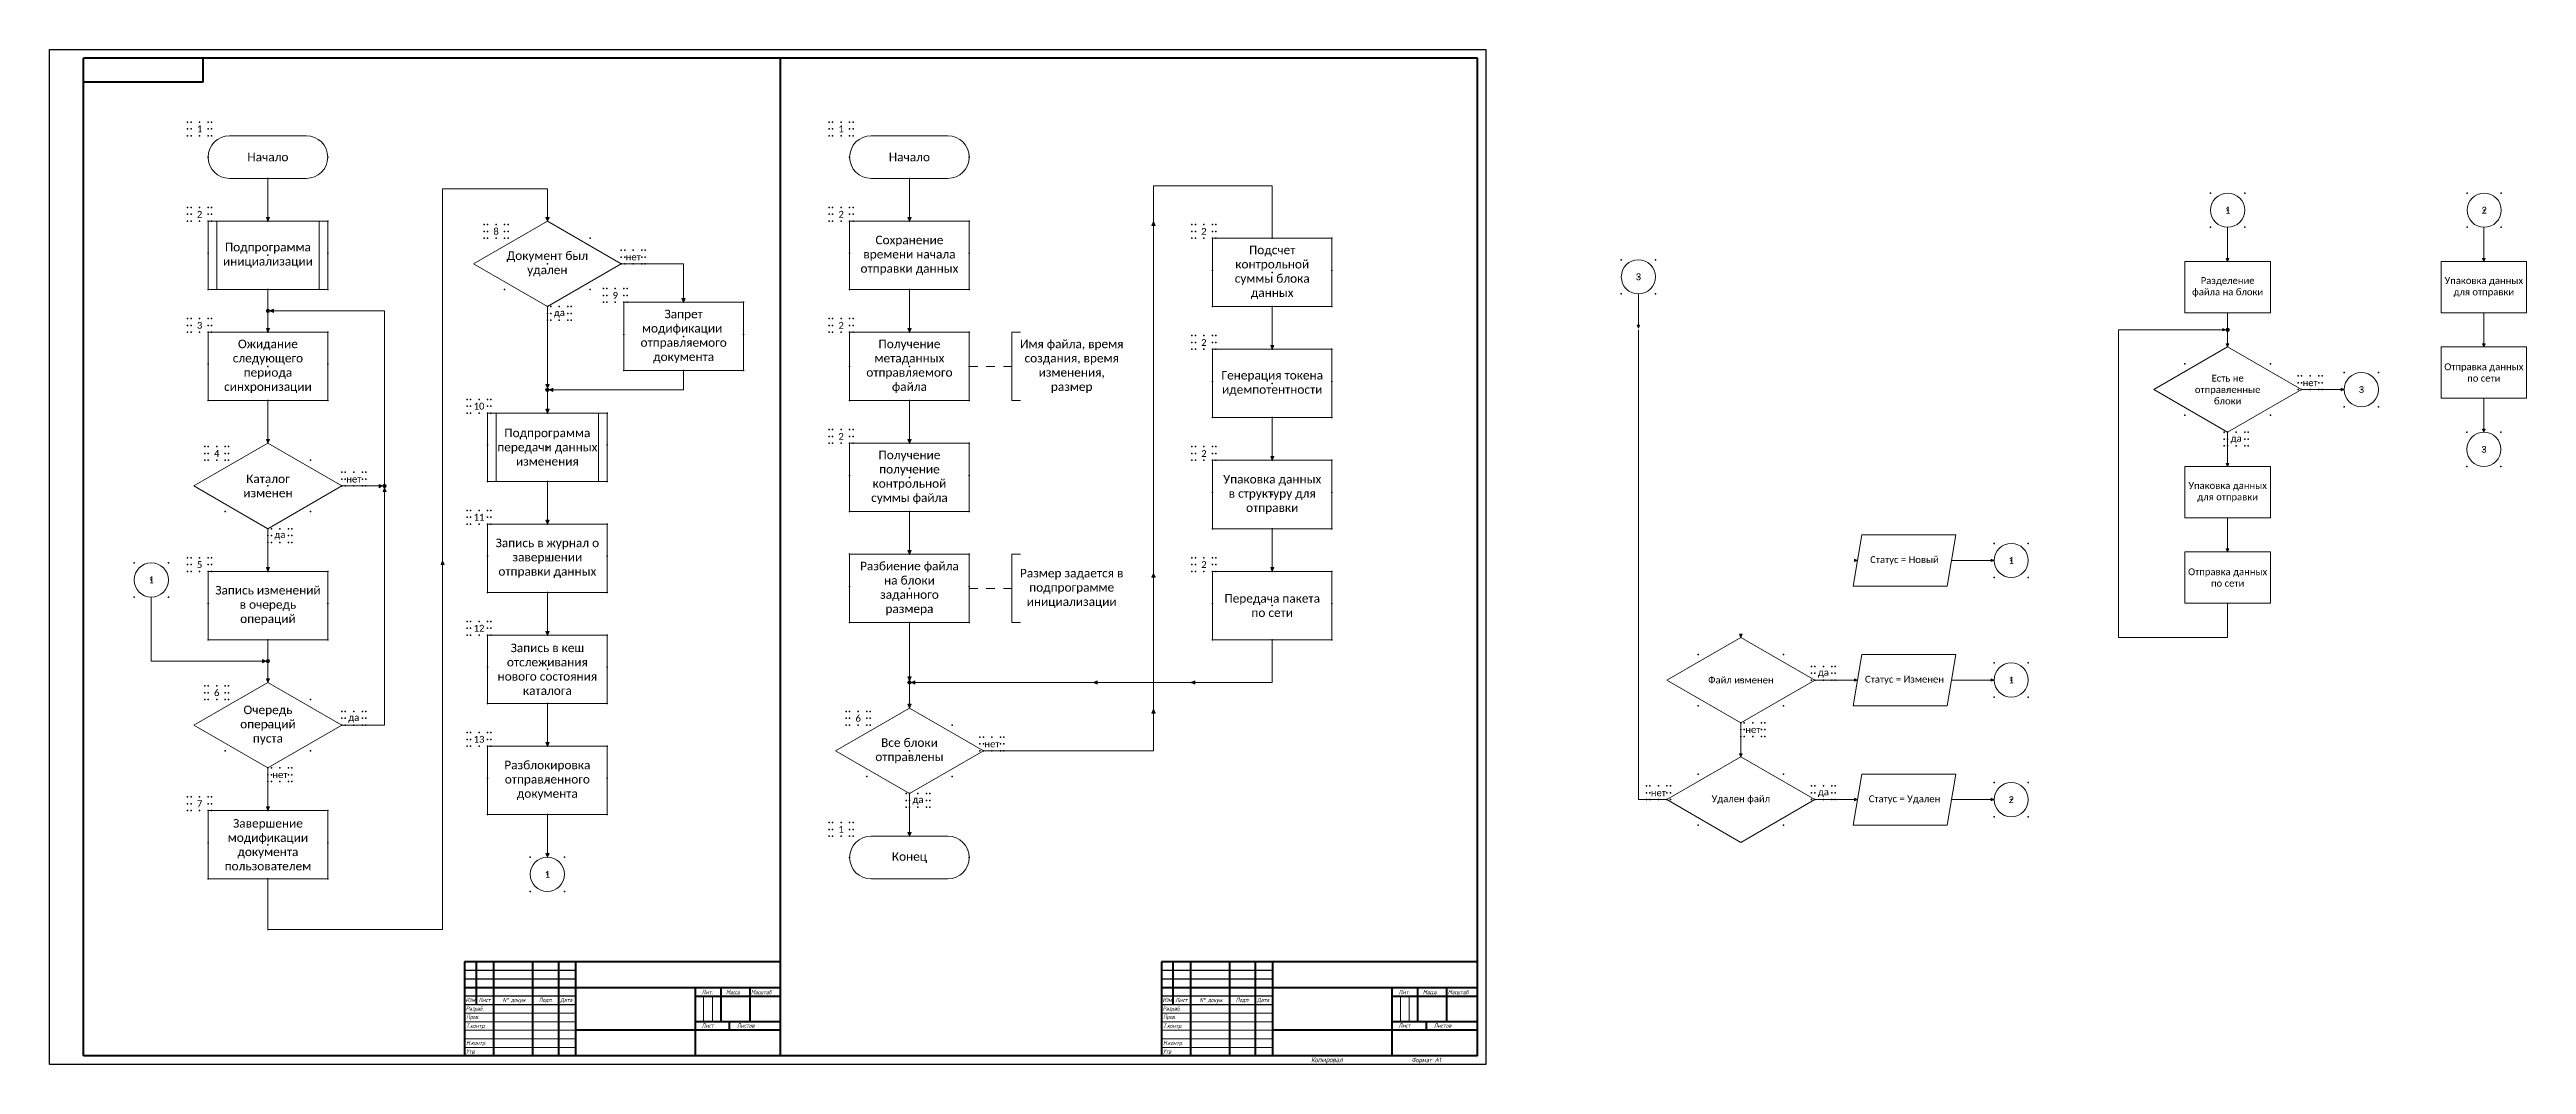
# Model space of a CAD drawing. Extents: x -285 to 1165, y -1314 to -720.
import ezdxf

# ---------------------------------------------------------------- set-up
doc = ezdxf.new("R2010")
doc.units = 0
doc.header["$MEASUREMENT"] = 0
doc.layers.get('0').update_dxf_attribs({"linetype": 'CONTINUOUS'})
doc.layers.add('KONTUR', color=7, linetype='CONTINUOUS')
doc.layers.add('Невидимка', color=131, linetype='CONTINUOUS', plot=False)
for name, color, linetype, lineweight in [('Основная', 7, 'CONTINUOUS', 40), ('Схема', 50, 'CONTINUOUS', 20), ('текст', 7, 'CONTINUOUS', 30), ('тонкая', 7, 'CONTINUOUS', 20)]:
    doc.layers.add(name, color=color, linetype=linetype, lineweight=lineweight)
doc.styles.add('стиль1', font='romans.shx', dxfattribs={"width": 0.75, "oblique": 15, "height": 3.5})

msp = doc.modelspace()

# ---------------------------------------------------------------- texts
at = {"layer": 'Схема', "attachment_point": 5}
for s, width, gutter_width, insert, char_height in [('{\\fCalibri|b0|i0|c0|p34;1}', 10, 20, (-197.4, -766.6), 4), ('{\\fCalibri|b0|i0|c0|p34;1}', 10, 20, (178.2, -766.6), 4), ('{\\fCalibri|b0|i0|c204|p34;Начало}', 37.5, 25, (-157.4, -783.1), 5), ('{\\fCalibri|b0|i0|c204|p34;Начало}', 37.5, 25, (218.2, -783.1), 5), ('{\\fCalibri|b0|i0|c204|p34;2}', 10, 20, (-197.4, -816.6), 4), ('{\\fCalibri|b0|i0|c204|p34;8}', 10, 20, (-23.8, -826.6), 4), ('{\\fCalibri|b0|i0|c204|p34;2}', 10, 20, (178.2, -816.6), 4), ('{\\fCalibri|b0|i0|c204|p34;2}', 10, 20, (390.6, -826.6), 4), ('{\\fCalibri|b0|i0|c204|p34;1}', 20, 20, (990, -814.2), 4), ('{\\fCalibri|b0|i0|c204|p34;2}', 20, 20, (1140.2, -814.2), 4), ('{\\fCalibri|b0|i0|c204|p34;Подпрограмма инициализации}', 62.5, 25, (-157.4, -840.6), 5), ('{\\fCalibri|b0|i0|c204|p34;Документ был удален}', 50, 20, (6.2, -845.6), 5), ('{\\fCalibri|b0|i0|c204|p34;нет}', 10, 20, (56.5, -841.6), 4), ('{\\fCalibri|b0|i0|c204|p34;Сохранение времени начала отправки данных}', 62.5, 25, (218.2, -840.6), 5), ('{\\fCalibri|b0|i0|c204|p34;Подсчет контрольной суммы блока данных}', 62.5, 25, (430.6, -850.6), 5), ('{\\fCalibri|b0|i0|c204|p34;3}', 20, 20, (645, -853.2), 4), ('{\\fCalibri|b0|i0|c204|p34;Разделение \\Pфайла на блоки}', 50, 20, (990, -859.2), 4), ('{\\fCalibri|b0|i0|c204|p34;Упаковка данных для отправки}', 50, 20, (1140, -859.2), 4), ('{\\fCalibri|b0|i0|c204|p34;9}', 10, 20, (46, -864.1), 4), ('{\\fCalibri|b0|i0|c204|p34;3}', 10, 20, (-197.4, -881.6), 4), ('{\\fCalibri|b0|i0|c204|p34;да}', 10, 20, (13.2, -874.6), 4), ('{\\fCalibri|b0|i0|c204|p34;Запрет модификации \\fCalibri|b0|i0|c0|p34; \\fCalibri|b0|i0|c204|p34;отправляемого документа}', 62.5, 25, (86, -888.1), 5), ('{\\fCalibri|b0|i0|c204|p34;2}', 10, 20, (178.2, -881.6), 4), ('{\\fCalibri|b0|i0|c204|p34;Ожидание следующего периода синхронизации}', 62.5, 25, (-157.4, -905.6), 5), ('{\\fCalibri|b0|i0|c204|p34;Получение метаданных отправляемого файла}', 62.5, 25, (218.2, -905.6), 5), ('{\\fCalibri|b0|i0|c204|p34;Имя файла, время создания, время изменения, размер}', 62.5, 25, (313.2, -905.6), 5), ('{\\fCalibri|b0|i0|c204|p34;2}', 10, 20, (390.6, -891.6), 4), ('{\\fCalibri|b0|i0|c204|p34;Генерация токена идемпотентности}', 62.5, 25, (430.6, -915.6), 5), ('{\\fCalibri|b0|i0|c204|p34;Есть не отправленные блоки}', 50, 20, (990, -919.2), 4), ('{\\fCalibri|b0|i0|c204|p34;Отправка данных по сети}', 50, 20, (1140, -909.2), 4), ('{\\fCalibri|b0|i0|c204|p34;10}', 10, 20, (-33.8, -928.9), 4), ('{\\fCalibri|b0|i0|c204|p34;нет}', 10, 20, (1038.3, -915.2), 4), ('{\\fCalibri|b0|i0|c204|p34;3}', 20, 20, (1068.3, -919.2), 4), ('{\\fCalibri|b0|i0|c204|p34;Подпрограмма передачи данных изменения}', 62.5, 25, (6.2, -952.9), 5), ('{\\fCalibri|b0|i0|c204|p34;4}', 10, 20, (-187.4, -956.6), 4), ('{\\fCalibri|b0|i0|c204|p34;2}', 10, 20, (178.2, -946.6), 4), ('{\\fCalibri|b0|i0|c204|p34;Получение получение контрольной суммы файла}', 62.5, 25, (218.2, -970.6), 5), ('{\\fCalibri|b0|i0|c204|p34;2}', 10, 20, (390.6, -956.6), 4), ('{\\fCalibri|b0|i0|c204|p34;да}', 10, 20, (995, -948.2), 4), ('{\\fCalibri|b0|i0|c204|p34;3}', 20, 20, (1140, -954.2), 4), ('{\\fCalibri|b0|i0|c204|p34;Каталог изменен}', 50, 20, (-157.4, -975.6), 5), ('{\\fCalibri|b0|i0|c204|p34;нет}', 10, 20, (-107.1, -971.6), 4), ('{\\fCalibri|b0|i0|c204|p34;Упаковка данных в структуру для отправки}', 62.5, 25, (430.6, -980.6), 5), ('{\\fCalibri|b0|i0|c204|p34;Упаковка данных для отправки}', 50, 20, (990, -979.2), 4), ('{\\fCalibri|b0|i0|c0|p34;1\\fCalibri|b0|i0|c204|p34;1}', 10, 20, (-33.8, -993.9), 4), ('{\\fCalibri|b0|i0|c204|p34;да}', 10, 20, (-150.4, -1004.6), 4), ('{\\fCalibri|b0|i0|c204|p34;Запись в журнал о завершении отправки данных}', 62.5, 25, (6.2, -1017.9), 5), ('{\\fCalibri|b0|i0|c0|p34;1}', 20, 20, (-225.7, -1030.6), 4), ('{\\fCalibri|b0|i0|c204|p34;5}', 10, 20, (-197.4, -1021.6), 4), ('{\\fCalibri|b0|i0|c204|p34;Разбиение файла на блоки заданного размера}', 62.5, 25, (218.2, -1035.6), 5), ('{\\fCalibri|b0|i0|c204|p34;Размер задается в подпрограмме инициализации}', 62.5, 25, (313.2, -1035.6), 5), ('{\\fCalibri|b0|i0|c204|p34;2}', 10, 20, (390.6, -1021.6), 4), ('{\\fCalibri|b0|i0|c204|p34;Статус = Новый}', 50, 20, (800.8, -1019.2), 4), ('{\\fCalibri|b0|i0|c204|p34;1}', 20, 20, (863.3, -1019.2), 4), ('{\\fCalibri|b0|i0|c204|p34;Отправка данных по сети}', 50, 20, (990, -1029.2), 4), ('{\\fCalibri|b0|i0|c204|p34;Запись изменений в очередь операций}', 62.5, 25, (-157.4, -1045.6), 5), ('{\\fCalibri|b0|i0|c204|p34;Передача пакета по сети}', 62.5, 25, (430.6, -1045.6), 5), ('{\\fCalibri|b0|i0|c0|p34;1\\fCalibri|b0|i0|c204|p34;2}', 10, 20, (-33.8, -1058.9), 4), ('{\\fCalibri|b0|i0|c204|p34;Запись в кеш отслеживания нового состояния каталога}', 62.5, 25, (6.2, -1082.9), 5), ('{\\fCalibri|b0|i0|c204|p34;Файл изменен}', 50, 20, (705, -1089.2), 4), ('{\\fCalibri|b0|i0|c204|p34;да}', 10, 20, (753.3, -1085.2), 4), ('{\\fCalibri|b0|i0|c204|p34;Статус = Изменен}', 50, 20, (800.8, -1089.2), 4), ('{\\fCalibri|b0|i0|c204|p34;1}', 20, 20, (863.3, -1089.2), 4), ('{\\fCalibri|b0|i0|c204|p34;6}', 10, 20, (-187.4, -1096.6), 4), ('{\\fCalibri|b0|i0|c204|p34;Очередь операций пуста}', 50, 20, (-157.4, -1115.6), 5), ('{\\fCalibri|b0|i0|c204|p34;да}', 10, 20, (-107.1, -1111.6), 4), ('{\\fCalibri|b0|i0|c204|p34;6}', 10, 20, (188.2, -1111.6), 4), ('{\\fCalibri|b0|i0|c0|p34;1\\fCalibri|b0|i0|c204|p34;3}', 10, 20, (-33.8, -1123.9), 4), ('{\\fCalibri|b0|i0|c204|p34;Все блоки отправлены}', 50, 20, (218.2, -1130.6), 5), ('{\\fCalibri|b0|i0|c204|p34;нет}', 10, 20, (266.5, -1126.6), 4), ('{\\fCalibri|b0|i0|c204|p34;нет}', 10, 20, (712, -1118.2), 4), ('{\\fCalibri|b0|i0|c204|p34;нет}', 10, 20, (-150.4, -1144.6), 4), ('{\\fCalibri|b0|i0|c204|p34;Разблокировка отправленного документа}', 62.5, 25, (6.2, -1147.9), 5), ('{\\fCalibri|b0|i0|c204|p34;7}', 10, 20, (-197.4, -1161.6), 4), ('{\\fCalibri|b0|i0|c204|p34;да}', 10, 20, (223.2, -1159.6), 4), ('{\\fCalibri|b0|i0|c204|p34;нет}', 10, 20, (656.7, -1155.2), 4), ('{\\fCalibri|b0|i0|c204|p34;Удален файл}', 50, 20, (705, -1159.2), 4), ('{\\fCalibri|b0|i0|c204|p34;да}', 10, 20, (753.3, -1155.2), 4), ('{\\fCalibri|b0|i0|c204|p34;Статус = Удален}', 50, 20, (800.8, -1159.2), 4), ('{\\fCalibri|b0|i0|c204|p34;2}', 20, 20, (863.3, -1159.2), 4), ('{\\fCalibri|b0|i0|c204|p34;Завершение\\Pмодификации документа пользователем}', 62.5, 25, (-157.4, -1185.6), 5), ('{\\fCalibri|b0|i0|c0|p34;1}', 10, 20, (178.2, -1176.6), 4), ('{\\fCalibri|b0|i0|c0|p34;1}', 20, 20, (6.2, -1202.9), 4), ('{\\fCalibri|b0|i0|c204|p34;Конец}', 37.5, 25, (218.2, -1193.1), 5)]:
    msp.add_mtext_dynamic_manual_height_columns(s, width=width, gutter_width=gutter_width, heights=[0], dxfattribs=dict(at, insert=insert, char_height=char_height))
at = {"layer": 'текст', "style": 'стиль1', "oblique": 15, "width": 0.75}
for s, height, p in [('Изм', 2.5, (-41.7, -1277.6)), ('Лист', 2.5, (-34.2, -1277.7)), ('N%%d докум. ', 2.5, (-20, -1277.7)), ('Подп.', 2.5, (1.3, -1277.7)), ('Дата', 2.5, (13.7, -1277.7)), ('Лит.', 2.5, (96.5, -1273.1)), ('Масса', 2.5, (110.8, -1273.1)), ('Масштаб', 2.5, (125.4, -1273.1)), ('Изм', 2.5, (366.3, -1277.6)), ('Лист', 2.5, (373.8, -1277.7)), ('N%%d докум. ', 2.5, (388, -1277.7)), ('Подп.', 2.5, (409.3, -1277.7)), ('Дата', 2.5, (421.7, -1277.7)), ('Лит.', 2.5, (504.5, -1273.1)), ('Масса', 2.5, (518.8, -1273.1)), ('Масштаб', 2.5, (533.4, -1273.1)), ('Разраб.', 2.5, (-41.6, -1282.8)), ('Пров.', 2.5, (-41.3, -1287.6)), ('Т.контр.', 2.5, (-41.3, -1292.8)), ('Лист', 2.5, (96.5, -1292.7)), ('Листов', 2.5, (117.2, -1292.7)), ('Разраб.', 2.5, (366.4, -1282.8)), ('Пров.', 2.5, (366.7, -1287.6)), ('Т.контр.', 2.5, (366.7, -1292.8)), ('Лист', 2.5, (504.5, -1292.7)), ('Листов', 2.5, (525.2, -1292.7)), ('Н.контр.', 2.5, (-41.3, -1302.8)), ('Н.контр.', 2.5, (366.7, -1302.8)), ('Утв.', 2.5, (-41.3, -1307.8)), ('Утв.', 2.5, (366.7, -1307.8)), ('Копировал', 3, (453.3, -1312.9)), ('Формат А1', 2.75, (512.2, -1312.9))]:
    msp.add_text(s, height=height, dxfattribs=at).set_placement(p)

# ---------------------------------------------------------------- hatches: boundary and pattern name
at = {"layer": 'Схема'}
h = msp.add_hatch(color=256, dxfattribs=at)
h.dxf.hatch_style = 1
h.paths.add_polyline_path([(-156.4, -818.4), (-157.4, -818.4), (-157.4, -820.6)])
h.paths.add_polyline_path([(-157.4, -818.4), (-158.3, -818.4), (-157.4, -820.6)])
h = msp.add_hatch(color=256, dxfattribs=at)
h.dxf.hatch_style = 1
h.paths.add_polyline_path([(7.2, -818.4), (6.2, -818.4), (6.2, -820.6)])
h.paths.add_polyline_path([(6.2, -818.4), (5.3, -818.4), (6.2, -820.6)])
h = msp.add_hatch(color=256, dxfattribs=at)
h.dxf.hatch_style = 1
h.paths.add_polyline_path([(219.2, -818.4), (218.2, -818.4), (218.2, -820.6)])
h.paths.add_polyline_path([(218.2, -818.4), (217.3, -818.4), (218.2, -820.6)])
h = msp.add_hatch(color=256, dxfattribs=at)
h.dxf.hatch_style = 1
h.paths.add_polyline_path([(360.1, -823.1), (361.1, -823.1), (361.1, -820.9)])
h.paths.add_polyline_path([(361.1, -823.1), (362, -823.1), (361.1, -820.9)])
h = msp.add_hatch(color=256, dxfattribs=at)
h.dxf.hatch_style = 1
h.paths.add_polyline_path([(990.7, -842.4), (990, -842.4), (990, -844.2)])
h.paths.add_polyline_path([(990, -842.4), (989.2, -842.4), (990, -844.2)])
h = msp.add_hatch(color=256, dxfattribs=at)
h.dxf.hatch_style = 1
h.paths.add_polyline_path([(1140.7, -842.4), (1140, -842.4), (1140, -844.2)])
h.paths.add_polyline_path([(1140, -842.4), (1139.2, -842.4), (1140, -844.2)])
h = msp.add_hatch(color=256, dxfattribs=at)
h.dxf.hatch_style = 1
h.paths.add_polyline_path([(86.9, -865.9), (86, -865.9), (86, -868.1)])
h.paths.add_polyline_path([(86, -865.9), (85, -865.9), (86, -868.1)])
h = msp.add_hatch(color=256, dxfattribs=at)
h.dxf.hatch_style = 1
h.paths.add_polyline_path([(-157.4, -872.1), (-157.4, -874.1, 0.414214), (-156.4, -873.1, 0.414214)])
h.paths.add_polyline_path([(-157.4, -872.1, 0.414214), (-158.4, -873.1, 0.414214), (-157.4, -874.1)])
h = msp.add_hatch(color=256, dxfattribs=at)
h.dxf.hatch_style = 1
h.paths.add_polyline_path([(-156.4, -883.4), (-157.4, -883.4), (-157.4, -885.6)])
h.paths.add_polyline_path([(-157.4, -883.4), (-158.3, -883.4), (-157.4, -885.6)])
h = msp.add_hatch(color=256, dxfattribs=at)
h.dxf.hatch_style = 1
h.paths.add_polyline_path([(-154.2, -874.1), (-154.2, -873.1), (-156.4, -873.1)])
h.paths.add_polyline_path([(-154.2, -873.1), (-154.2, -872.2), (-156.4, -873.1)])
h = msp.add_hatch(color=256, dxfattribs=at)
h.dxf.hatch_style = 1
h.paths.add_polyline_path([(219.2, -883.4), (218.2, -883.4), (218.2, -885.6)])
h.paths.add_polyline_path([(218.2, -883.4), (217.3, -883.4), (218.2, -885.6)])
h = msp.add_hatch(color=256, dxfattribs=at)
h.dxf.hatch_style = 1
h.paths.add_polyline_path([(645.7, -881.4), (645, -881.4), (645, -883.2)])
h.paths.add_polyline_path([(645, -881.4), (644.2, -881.4), (645, -883.2)])
h = msp.add_hatch(color=256, dxfattribs=at)
h.dxf.hatch_style = 1
h.paths.add_polyline_path([(987.2, -883.4), (987.2, -884.2), (989, -884.2)])
h.paths.add_polyline_path([(987.2, -884.2), (987.2, -884.9), (989, -884.2)])
h = msp.add_hatch(color=256, dxfattribs=at)
h.dxf.hatch_style = 1
h.paths.add_polyline_path([(990, -883.2), (990, -885.2, 0.414214), (991, -884.2, 0.414214)])
h.paths.add_polyline_path([(990, -883.2, 0.414214), (989, -884.2, 0.414214), (990, -885.2)])
h = msp.add_hatch(color=256, dxfattribs=at)
h.dxf.hatch_style = 1
h.paths.add_polyline_path([(431.5, -893.4), (430.6, -893.4), (430.6, -895.6)])
h.paths.add_polyline_path([(430.6, -893.4), (429.7, -893.4), (430.6, -895.6)])
h = msp.add_hatch(color=256, dxfattribs=at)
h.dxf.hatch_style = 1
h.paths.add_polyline_path([(990.7, -892.4), (990, -892.4), (990, -894.2)])
h.paths.add_polyline_path([(990, -892.4), (989.2, -892.4), (990, -894.2)])
h = msp.add_hatch(color=256, dxfattribs=at)
h.dxf.hatch_style = 1
h.paths.add_polyline_path([(1140.7, -892.4), (1140, -892.4), (1140, -894.2)])
h.paths.add_polyline_path([(1140, -892.4), (1139.2, -892.4), (1140, -894.2)])
h = msp.add_hatch(color=256, dxfattribs=at)
h.dxf.hatch_style = 1
h.paths.add_polyline_path([(6.2, -918.4), (6.2, -920.4, 0.414214), (7.2, -919.4, 0.414214)])
h.paths.add_polyline_path([(6.2, -918.4, 0.414214), (5.2, -919.4, 0.414214), (6.2, -920.4)])
h = msp.add_hatch(color=256, dxfattribs=at)
h.dxf.hatch_style = 1
h.paths.add_polyline_path([(7.2, -916.2), (6.2, -916.2), (6.2, -918.4)])
h.paths.add_polyline_path([(6.2, -916.2), (5.3, -916.2), (6.2, -918.4)])
h = msp.add_hatch(color=256, dxfattribs=at)
h.dxf.hatch_style = 1
h.paths.add_polyline_path([(9.4, -920.3), (9.4, -919.4), (7.2, -919.4)])
h.paths.add_polyline_path([(9.4, -919.4), (9.4, -918.4), (7.2, -919.4)])
h = msp.add_hatch(color=256, dxfattribs=at)
h.dxf.hatch_style = 1
h.paths.add_polyline_path([(1056.5, -918.4), (1056.5, -919.2), (1058.3, -919.2)])
h.paths.add_polyline_path([(1056.5, -919.2), (1056.5, -919.9), (1058.3, -919.2)])
h = msp.add_hatch(color=256, dxfattribs=at)
h.dxf.hatch_style = 1
h.paths.add_polyline_path([(7.2, -930.7), (6.2, -930.7), (6.2, -932.9)])
h.paths.add_polyline_path([(6.2, -930.7), (5.3, -930.7), (6.2, -932.9)])
h = msp.add_hatch(color=256, dxfattribs=at)
h.dxf.hatch_style = 1
h.paths.add_polyline_path([(1140.7, -942.4), (1140, -942.4), (1140, -944.2)])
h.paths.add_polyline_path([(1140, -942.4), (1139.2, -942.4), (1140, -944.2)])
h = msp.add_hatch(color=256, dxfattribs=at)
h.dxf.hatch_style = 1
h.paths.add_polyline_path([(-156.4, -948.4), (-157.4, -948.4), (-157.4, -950.6)])
h.paths.add_polyline_path([(-157.4, -948.4), (-158.3, -948.4), (-157.4, -950.6)])
h = msp.add_hatch(color=256, dxfattribs=at)
h.dxf.hatch_style = 1
h.paths.add_polyline_path([(219.2, -948.4), (218.2, -948.4), (218.2, -950.6)])
h.paths.add_polyline_path([(218.2, -948.4), (217.3, -948.4), (218.2, -950.6)])
h = msp.add_hatch(color=256, dxfattribs=at)
h.dxf.hatch_style = 1
h.paths.add_polyline_path([(431.5, -958.4), (430.6, -958.4), (430.6, -960.6)])
h.paths.add_polyline_path([(430.6, -958.4), (429.7, -958.4), (430.6, -960.6)])
h = msp.add_hatch(color=256, dxfattribs=at)
h.dxf.hatch_style = 1
h.paths.add_polyline_path([(990.7, -962.4), (990, -962.4), (990, -964.2)])
h.paths.add_polyline_path([(990, -962.4), (989.2, -962.4), (990, -964.2)])
h = msp.add_hatch(color=256, dxfattribs=at)
h.dxf.hatch_style = 1
h.paths.add_polyline_path([(-92.3, -974.7), (-92.3, -975.6), (-90.1, -975.6)])
h.paths.add_polyline_path([(-92.3, -975.6), (-92.3, -976.6), (-90.1, -975.6)])
h = msp.add_hatch(color=256, dxfattribs=at)
h.dxf.hatch_style = 1
h.paths.add_polyline_path([(-89.1, -974.6), (-89.1, -976.6, 0.414214), (-88.1, -975.6, 0.414214)])
h.paths.add_polyline_path([(-89.1, -974.6, 0.414214), (-90.1, -975.6, 0.414214), (-89.1, -976.6)])
h = msp.add_hatch(color=256, dxfattribs=at)
h.dxf.hatch_style = 1
h.paths.add_polyline_path([(-90, -978.8), (-89.1, -978.8), (-89.1, -976.6)])
h.paths.add_polyline_path([(-89.1, -978.8), (-88.1, -978.8), (-89.1, -976.6)])
h = msp.add_hatch(color=256, dxfattribs=at)
h.dxf.hatch_style = 1
h.paths.add_polyline_path([(7.2, -995.7), (6.2, -995.7), (6.2, -997.9)])
h.paths.add_polyline_path([(6.2, -995.7), (5.3, -995.7), (6.2, -997.9)])
h = msp.add_hatch(color=256, dxfattribs=at)
h.dxf.hatch_style = 1
h.paths.add_polyline_path([(219.2, -1013.4), (218.2, -1013.4), (218.2, -1015.6)])
h.paths.add_polyline_path([(218.2, -1013.4), (217.3, -1013.4), (218.2, -1015.6)])
h = msp.add_hatch(color=256, dxfattribs=at)
h.dxf.hatch_style = 1
h.paths.add_polyline_path([(990.7, -1012.4), (990, -1012.4), (990, -1014.2)])
h.paths.add_polyline_path([(990, -1012.4), (989.2, -1012.4), (990, -1014.2)])
h = msp.add_hatch(color=256, dxfattribs=at)
h.dxf.hatch_style = 1
h.paths.add_polyline_path([(-156.4, -1023.4), (-157.4, -1023.4), (-157.4, -1025.6)])
h.paths.add_polyline_path([(-157.4, -1023.4), (-158.3, -1023.4), (-157.4, -1025.6)])
h = msp.add_hatch(color=256, dxfattribs=at)
h.dxf.hatch_style = 1
h.paths.add_polyline_path([(-56, -1021.6), (-55.1, -1021.6), (-55.1, -1019.4)])
h.paths.add_polyline_path([(-55.1, -1021.6), (-54.2, -1021.6), (-55.1, -1019.4)])
h = msp.add_hatch(color=256, dxfattribs=at)
h.dxf.hatch_style = 1
h.paths.add_polyline_path([(360.1, -1029), (361.1, -1029), (361.1, -1026.8)])
h.paths.add_polyline_path([(361.1, -1029), (362, -1029), (361.1, -1026.8)])
h = msp.add_hatch(color=256, dxfattribs=at)
h.dxf.hatch_style = 1
h.paths.add_polyline_path([(431.5, -1023.4), (430.6, -1023.4), (430.6, -1025.6)])
h.paths.add_polyline_path([(430.6, -1023.4), (429.7, -1023.4), (430.6, -1025.6)])
h = msp.add_hatch(color=256, dxfattribs=at)
h.dxf.hatch_style = 1
h.paths.add_polyline_path([(771.5, -1018.4), (771.5, -1019.2), (773.3, -1019.2)])
h.paths.add_polyline_path([(771.5, -1019.2), (771.5, -1019.9), (773.3, -1019.2)])
h = msp.add_hatch(color=256, dxfattribs=at)
h.dxf.hatch_style = 1
h.paths.add_polyline_path([(851.5, -1018.4), (851.5, -1019.2), (853.3, -1019.2)])
h.paths.add_polyline_path([(851.5, -1019.2), (851.5, -1019.9), (853.3, -1019.2)])
h = msp.add_hatch(color=256, dxfattribs=at)
h.dxf.hatch_style = 1
h.paths.add_polyline_path([(7.2, -1060.7), (6.2, -1060.7), (6.2, -1062.9)])
h.paths.add_polyline_path([(6.2, -1060.7), (5.3, -1060.7), (6.2, -1062.9)])
h = msp.add_hatch(color=256, dxfattribs=at)
h.dxf.hatch_style = 1
h.paths.add_polyline_path([(705.7, -1062.4), (705, -1062.4), (705, -1064.2)])
h.paths.add_polyline_path([(705, -1062.4), (704.2, -1062.4), (705, -1064.2)])
h = msp.add_hatch(color=256, dxfattribs=at)
h.dxf.hatch_style = 1
h.paths.add_polyline_path([(-160.6, -1077.2), (-160.6, -1078.1), (-158.4, -1078.1)])
h.paths.add_polyline_path([(-160.6, -1078.1), (-160.6, -1079.1), (-158.4, -1078.1)])
h = msp.add_hatch(color=256, dxfattribs=at)
h.dxf.hatch_style = 1
h.paths.add_polyline_path([(-157.4, -1077.1), (-157.4, -1079.1, 0.414214), (-156.4, -1078.1, 0.414214)])
h.paths.add_polyline_path([(-157.4, -1077.1, 0.414214), (-158.4, -1078.1, 0.414214), (-157.4, -1079.1)])
h = msp.add_hatch(color=256, dxfattribs=at)
h.dxf.hatch_style = 1
h.paths.add_polyline_path([(219.2, -1087.4), (218.2, -1087.4), (218.2, -1089.6)])
h.paths.add_polyline_path([(218.2, -1087.4), (217.3, -1087.4), (218.2, -1089.6)])
h = msp.add_hatch(color=256, dxfattribs=at)
h.dxf.hatch_style = 1
h.paths.add_polyline_path([(-156.4, -1088.4), (-157.4, -1088.4), (-157.4, -1090.6)])
h.paths.add_polyline_path([(-157.4, -1088.4), (-158.3, -1088.4), (-157.4, -1090.6)])
h = msp.add_hatch(color=256, dxfattribs=at)
h.dxf.hatch_style = 1
h.paths.add_polyline_path([(-156.4, -1088.4), (-157.4, -1088.4), (-157.4, -1090.6)])
h.paths.add_polyline_path([(-157.4, -1088.4), (-158.3, -1088.4), (-157.4, -1090.6)])
h = msp.add_hatch(color=256, dxfattribs=at)
h.dxf.hatch_style = 1
h.paths.add_polyline_path([(218.2, -1089.6), (218.2, -1091.6, 0.414214), (219.2, -1090.6, 0.414214)])
h.paths.add_polyline_path([(218.2, -1089.6, 0.414214), (217.2, -1090.6, 0.414214), (218.2, -1091.6)])
h = msp.add_hatch(color=256, dxfattribs=at)
h.dxf.hatch_style = 1
h.paths.add_polyline_path([(221.4, -1091.6), (221.4, -1090.6), (219.2, -1090.6)])
h.paths.add_polyline_path([(221.4, -1090.6), (221.4, -1089.7), (219.2, -1090.6)])
h = msp.add_hatch(color=256, dxfattribs=at)
h.dxf.hatch_style = 1
h.paths.add_polyline_path([(328.1, -1091.6), (328.1, -1090.6), (325.9, -1090.6)])
h.paths.add_polyline_path([(328.1, -1090.6), (328.1, -1089.7), (325.9, -1090.6)])
h = msp.add_hatch(color=256, dxfattribs=at)
h.dxf.hatch_style = 1
h.paths.add_polyline_path([(385.2, -1091.6), (385.2, -1090.6), (383, -1090.6)])
h.paths.add_polyline_path([(385.2, -1090.6), (385.2, -1089.7), (383, -1090.6)])
h = msp.add_hatch(color=256, dxfattribs=at)
h.dxf.hatch_style = 1
h.paths.add_polyline_path([(771.5, -1088.4), (771.5, -1089.2), (773.3, -1089.2)])
h.paths.add_polyline_path([(771.5, -1089.2), (771.5, -1089.9), (773.3, -1089.2)])
h = msp.add_hatch(color=256, dxfattribs=at)
h.dxf.hatch_style = 1
h.paths.add_polyline_path([(851.5, -1088.4), (851.5, -1089.2), (853.3, -1089.2)])
h.paths.add_polyline_path([(851.5, -1089.2), (851.5, -1089.9), (853.3, -1089.2)])
h = msp.add_hatch(color=256, dxfattribs=at)
h.dxf.hatch_style = 1
h.paths.add_polyline_path([(219.2, -1103.4), (218.2, -1103.4), (218.2, -1105.6)])
h.paths.add_polyline_path([(218.2, -1103.4), (217.3, -1103.4), (218.2, -1105.6)])
h = msp.add_hatch(color=256, dxfattribs=at)
h.dxf.hatch_style = 1
h.paths.add_polyline_path([(219.2, -1103.4), (218.2, -1103.4), (218.2, -1105.6)])
h.paths.add_polyline_path([(218.2, -1103.4), (217.3, -1103.4), (218.2, -1105.6)])
h = msp.add_hatch(color=256, dxfattribs=at)
h.dxf.hatch_style = 1
h.paths.add_polyline_path([(360.1, -1108.5), (361.1, -1108.5), (361.1, -1106.3)])
h.paths.add_polyline_path([(361.1, -1108.5), (362, -1108.5), (361.1, -1106.3)])
h = msp.add_hatch(color=256, dxfattribs=at)
h.dxf.hatch_style = 1
h.paths.add_polyline_path([(7.2, -1125.7), (6.2, -1125.7), (6.2, -1127.9)])
h.paths.add_polyline_path([(6.2, -1125.7), (5.3, -1125.7), (6.2, -1127.9)])
h = msp.add_hatch(color=256, dxfattribs=at)
h.dxf.hatch_style = 1
h.paths.add_polyline_path([(705.7, -1132.4), (705, -1132.4), (705, -1134.2)])
h.paths.add_polyline_path([(705, -1132.4), (704.2, -1132.4), (705, -1134.2)])
h = msp.add_hatch(color=256, dxfattribs=at)
h.dxf.hatch_style = 1
h.paths.add_polyline_path([(771.5, -1158.4), (771.5, -1159.2), (773.3, -1159.2)])
h.paths.add_polyline_path([(771.5, -1159.2), (771.5, -1159.9), (773.3, -1159.2)])
h = msp.add_hatch(color=256, dxfattribs=at)
h.dxf.hatch_style = 1
h.paths.add_polyline_path([(851.5, -1158.4), (851.5, -1159.2), (853.3, -1159.2)])
h.paths.add_polyline_path([(851.5, -1159.2), (851.5, -1159.9), (853.3, -1159.2)])
h = msp.add_hatch(color=256, dxfattribs=at)
h.dxf.hatch_style = 1
h.paths.add_polyline_path([(-156.4, -1163.4), (-157.4, -1163.4), (-157.4, -1165.6)])
h.paths.add_polyline_path([(-157.4, -1163.4), (-158.3, -1163.4), (-157.4, -1165.6)])
h = msp.add_hatch(color=256, dxfattribs=at)
h.dxf.hatch_style = 1
h.paths.add_polyline_path([(-156.4, -1163.4), (-157.4, -1163.4), (-157.4, -1165.6)])
h.paths.add_polyline_path([(-157.4, -1163.4), (-158.3, -1163.4), (-157.4, -1165.6)])
h = msp.add_hatch(color=256, dxfattribs=at)
h.dxf.hatch_style = 1
h.paths.add_polyline_path([(219.2, -1178.4), (218.2, -1178.4), (218.2, -1180.6)])
h.paths.add_polyline_path([(218.2, -1178.4), (217.3, -1178.4), (218.2, -1180.6)])
h = msp.add_hatch(color=256, dxfattribs=at)
h.dxf.hatch_style = 1
h.paths.add_polyline_path([(219.2, -1178.4), (218.2, -1178.4), (218.2, -1180.6)])
h.paths.add_polyline_path([(218.2, -1178.4), (217.3, -1178.4), (218.2, -1180.6)])
h = msp.add_hatch(color=256, dxfattribs=at)
h.dxf.hatch_style = 1
h.paths.add_polyline_path([(7.2, -1190.7), (6.2, -1190.7), (6.2, -1192.9)])
h.paths.add_polyline_path([(6.2, -1190.7), (5.3, -1190.7), (6.2, -1192.9)])
h = msp.add_hatch(color=256, dxfattribs=at)
h.dxf.hatch_style = 1
h.paths.add_polyline_path([(7.2, -1190.7), (6.2, -1190.7), (6.2, -1192.9)])
h.paths.add_polyline_path([(6.2, -1190.7), (5.3, -1190.7), (6.2, -1192.9)])

# ---------------------------------------------------------------- linework, layer by layer
for p, q in [((22.7, -1259.2), (-42.3, -1259.2)), ((430.7, -1259.2), (365.7, -1259.2)), ((22.7, -1264.2), (-42.3, -1264.2)), ((22.7, -1274.2), (-42.3, -1274.2)), ((430.7, -1264.2), (365.7, -1264.2)), ((430.7, -1274.2), (365.7, -1274.2)), ((22.7, -1279.2), (-42.3, -1279.2)), ((430.7, -1279.2), (365.7, -1279.2)), ((500.7, -1309.2), (500.7, -1309.2))]:
    msp.add_line(p, q)
at = {"layer": 'KONTUR'}
for p, q in [((-285.3, -1314.2), (-285.3, -720.2)), ((-285.3, -720.2), (555.7, -720.2)), ((555.7, -720.2), (555.7, -1314.2)), ((555.7, -1314.2), (-285.3, -1314.2))]:
    msp.add_line(p, q, dxfattribs=at)
at = {"layer": 'Невидимка'}
for p in [(-204.4, -762.6), (-204.4, -766.6), (-202.4, -762.6), (-202.4, -766.6), (-197.4, -762.6), (-192.4, -762.6), (-192.4, -766.6), (-190.4, -762.6), (-190.4, -766.6), (171.2, -762.6), (171.2, -766.6), (173.2, -762.6), (173.2, -766.6), (178.2, -762.6), (183.2, -762.6), (183.2, -766.6), (185.2, -762.6), (185.2, -766.6), (-204.4, -770.6), (-202.4, -770.6), (-197.4, -770.6), (-192.4, -770.6), (-190.4, -770.6), (171.2, -770.6), (173.2, -770.6), (178.2, -770.6), (183.2, -770.6), (185.2, -770.6), (-192.4, -783.1), (-157.4, -795.6), (-122.4, -783.1), (183.2, -783.1), (218.2, -795.6), (253.2, -783.1), (980, -804.2), (1000, -804.2), (1130.2, -804.2), (1150.2, -804.2), (-204.4, -812.6), (-204.4, -816.6), (-204.4, -820.6), (-202.4, -812.6), (-202.4, -816.6), (-202.4, -820.6), (-197.4, -812.6), (-197.4, -820.6), (-192.4, -812.6), (-192.4, -816.6), (-192.4, -820.6), (-192.4, -820.6), (-190.4, -812.6), (-190.4, -816.6), (-190.4, -820.6), (-157.4, -820.6), (-122.4, -820.6), (-30.8, -822.6), (-28.8, -822.6), (-23.8, -822.6), (-18.8, -822.6), (-16.8, -822.6), (171.2, -812.6), (171.2, -816.6), (171.2, -820.6), (173.2, -812.6), (173.2, -816.6), (173.2, -820.6), (178.2, -812.6), (178.2, -820.6), (183.2, -812.6), (183.2, -816.6), (183.2, -820.6), (183.2, -820.6), (185.2, -812.6), (185.2, -816.6), (185.2, -820.6), (218.2, -820.6), (253.2, -820.6), (383.6, -822.6), (385.6, -822.6), (390.6, -822.6), (395.6, -822.6), (397.6, -822.6), (980, -824.2), (990, -814.2), (990, -814.2), (1000, -824.2), (1130.2, -824.2), (1140.2, -814.2), (1140.2, -814.2), (1150.2, -824.2), (-192.4, -839.4), (-157.4, -840.6), (-157.4, -840.6), (-122.4, -839.4), (-30.8, -826.6), (-30.8, -830.6), (-28.8, -826.6), (-28.8, -830.6), (-23.8, -830.6), (-18.8, -826.6), (-18.8, -830.6), (-18.8, -830.6), (-16.8, -826.6), (-16.8, -830.6), (31.2, -830.6), (49.5, -837.6), (51.5, -837.6), (56.5, -837.6), (61.5, -837.6), (63.5, -837.6), (183.2, -839.4), (218.2, -840.6), (218.2, -840.6), (253.2, -839.4), (383.6, -826.6), (383.6, -830.6), (385.6, -826.6), (385.6, -830.6), (390.6, -830.6), (395.6, -826.6), (395.6, -830.6), (395.6, -830.6), (397.6, -826.6), (397.6, -830.6), (430.6, -830.6), (465.6, -830.6), (6.2, -845.6), (49.5, -841.6), (49.5, -845.6), (51.5, -841.6), (51.5, -845.6), (56.5, -845.6), (61.5, -841.6), (61.5, -845.6), (63.5, -841.6), (63.5, -845.6), (395.6, -849.4), (430.6, -850.6), (430.6, -850.6), (465.6, -849.4), (635, -843.2), (645, -853.2), (645, -853.2), (655, -843.2), (-192.4, -860.6), (-157.4, -860.6), (-122.4, -860.6), (-18.8, -860.6), (31.2, -860.6), (39, -860.1), (39, -864.1), (39, -868.1), (41, -860.1), (41, -864.1), (41, -868.1), (46, -860.1), (46, -868.1), (51, -860.1), (51, -864.1), (51, -868.1), (51, -868.1), (51, -868.1), (53, -860.1), (53, -864.1), (53, -868.1), (86, -868.1), (86, -868.1), (121, -868.1), (121, -868.1), (183.2, -860.6), (218.2, -860.6), (253.2, -860.6), (635, -863.2), (655, -863.2), (-204.4, -877.6), (-204.4, -881.6), (-202.4, -877.6), (-202.4, -881.6), (-197.4, -877.6), (-192.4, -877.6), (-192.4, -881.6), (-190.4, -877.6), (-190.4, -881.6), (6.2, -870.6), (6.2, -874.6), (6.2, -878.6), (8.2, -870.6), (8.2, -874.6), (8.2, -878.6), (13.2, -870.6), (13.2, -878.6), (18.2, -870.6), (18.2, -874.6), (18.2, -878.6), (20.2, -870.6), (20.2, -874.6), (20.2, -878.6), (171.2, -877.6), (171.2, -881.6), (173.2, -877.6), (173.2, -881.6), (178.2, -877.6), (183.2, -877.6), (183.2, -881.6), (185.2, -877.6), (185.2, -881.6), (395.6, -870.6), (430.6, -870.6), (465.6, -870.6), (-204.4, -885.6), (-202.4, -885.6), (-197.4, -885.6), (-192.4, -885.6), (-192.4, -885.6), (-190.4, -885.6), (-157.4, -885.6), (-122.4, -885.6), (51, -886.9), (51, -886.9), (86, -888.1), (86, -888.1), (86, -888.1), (86, -888.1), (121, -886.9), (121, -886.9), (171.2, -885.6), (173.2, -885.6), (178.2, -885.6), (183.2, -885.6), (183.2, -885.6), (185.2, -885.6), (218.2, -885.6), (253.2, -885.6), (383.6, -887.6), (383.6, -891.6), (383.6, -895.6), (385.6, -887.6), (385.6, -891.6), (385.6, -895.6), (390.6, -887.6), (390.6, -895.6), (395.6, -887.6), (395.6, -891.6), (395.6, -895.6), (395.6, -895.6), (397.6, -887.6), (397.6, -891.6), (397.6, -895.6), (430.6, -895.6), (465.6, -895.6), (-192.4, -904.4), (-157.4, -905.6), (-157.4, -905.6), (-122.4, -904.4), (51, -908.1), (51, -908.1), (86, -908.1), (86, -908.1), (121, -908.1), (121, -908.1), (183.2, -905.6), (218.2, -905.6), (218.2, -905.6), (253.2, -905.6), (965, -904.2), (1015, -904.2), (1031.3, -911.2), (1033.3, -911.2), (1038.3, -911.2), (1043.3, -911.2), (1045.3, -911.2), (1058.3, -909.2), (1078.3, -909.2), (-192.4, -925.6), (-157.4, -925.6), (-122.4, -925.6), (-40.8, -924.9), (-38.8, -924.9), (-33.8, -924.9), (-28.8, -924.9), (-26.8, -924.9), (183.2, -925.6), (218.2, -925.6), (253.2, -925.6), (395.6, -914.4), (430.6, -915.6), (430.6, -915.6), (465.6, -914.4), (990, -919.2), (1031.3, -915.2), (1031.3, -919.2), (1033.3, -915.2), (1033.3, -919.2), (1038.3, -919.2), (1043.3, -915.2), (1043.3, -919.2), (1045.3, -915.2), (1045.3, -919.2), (1068.3, -919.2), (1068.3, -919.2), (-40.8, -928.9), (-40.8, -932.9), (-38.8, -928.9), (-38.8, -932.9), (-33.8, -932.9), (-28.8, -928.9), (-28.8, -932.9), (-28.8, -932.9), (-26.8, -928.9), (-26.8, -932.9), (6.2, -932.9), (41.2, -932.9), (171.2, -942.6), (173.2, -942.6), (178.2, -942.6), (183.2, -942.6), (185.2, -942.6), (395.6, -935.6), (430.6, -935.6), (465.6, -935.6), (965, -934.2), (1015, -934.2), (1058.3, -929.2), (1078.3, -929.2), (-194.4, -952.6), (-194.4, -956.6), (-192.4, -952.6), (-192.4, -956.6), (-187.4, -952.6), (-182.4, -952.6), (-182.4, -956.6), (-180.4, -952.6), (-180.4, -956.6), (-28.8, -951.6), (6.2, -952.9), (6.2, -952.9), (41.2, -951.6), (171.2, -946.6), (171.2, -950.6), (173.2, -946.6), (173.2, -950.6), (178.2, -950.6), (183.2, -946.6), (183.2, -950.6), (183.2, -950.6), (185.2, -946.6), (185.2, -950.6), (218.2, -950.6), (253.2, -950.6), (383.6, -952.6), (383.6, -956.6), (385.6, -952.6), (385.6, -956.6), (390.6, -952.6), (395.6, -952.6), (395.6, -956.6), (397.6, -952.6), (397.6, -956.6), (988, -944.2), (988, -948.2), (988, -952.2), (990, -944.2), (990, -948.2), (990, -952.2), (995, -944.2), (995, -952.2), (1000, -944.2), (1000, -948.2), (1000, -952.2), (1002, -944.2), (1002, -948.2), (1002, -952.2), (1130, -944.2), (1140, -954.2), (1140, -954.2), (1150, -944.2), (-194.4, -960.6), (-192.4, -960.6), (-187.4, -960.6), (-182.4, -960.6), (-182.4, -960.6), (-180.4, -960.6), (-132.4, -960.6), (-114.1, -967.6), (-114.1, -971.6), (-112.1, -967.6), (-112.1, -971.6), (-107.1, -967.6), (-102.1, -967.6), (-102.1, -971.6), (-100.1, -967.6), (-100.1, -971.6), (183.2, -969.4), (218.2, -970.6), (218.2, -970.6), (253.2, -969.4), (383.6, -960.6), (385.6, -960.6), (390.6, -960.6), (395.6, -960.6), (395.6, -960.6), (397.6, -960.6), (430.6, -960.6), (465.6, -960.6), (1130, -964.2), (1150, -964.2), (-157.4, -975.6), (-114.1, -975.6), (-112.1, -975.6), (-107.1, -975.6), (-102.1, -975.6), (-100.1, -975.6), (-28.8, -972.9), (6.2, -972.9), (41.2, -972.9), (395.6, -979.4), (430.6, -980.6), (430.6, -980.6), (465.6, -979.4), (-182.4, -990.6), (-157.4, -1000.6), (-155.4, -1000.6), (-150.4, -1000.6), (-145.4, -1000.6), (-143.4, -1000.6), (-132.4, -990.6), (-40.8, -989.9), (-40.8, -993.9), (-40.8, -997.9), (-38.8, -989.9), (-38.8, -993.9), (-38.8, -997.9), (-33.8, -989.9), (-33.8, -997.9), (-28.8, -989.9), (-28.8, -993.9), (-28.8, -997.9), (-28.8, -997.9), (-26.8, -989.9), (-26.8, -993.9), (-26.8, -997.9), (6.2, -997.9), (41.2, -997.9), (183.2, -990.6), (218.2, -990.6), (253.2, -990.6), (395.6, -1000.6), (430.6, -1000.6), (465.6, -1000.6), (-157.4, -1004.6), (-157.4, -1008.6), (-155.4, -1004.6), (-155.4, -1008.6), (-150.4, -1008.6), (-145.4, -1004.6), (-145.4, -1008.6), (-143.4, -1004.6), (-143.4, -1008.6), (853.3, -1009.2), (873.3, -1009.2), (-235.7, -1020.6), (-215.7, -1020.6), (-204.4, -1017.6), (-204.4, -1021.6), (-204.4, -1025.6), (-202.4, -1017.6), (-202.4, -1021.6), (-202.4, -1025.6), (-197.4, -1017.6), (-197.4, -1025.6), (-192.4, -1017.6), (-192.4, -1021.6), (-192.4, -1025.6), (-192.4, -1025.6), (-192.4, -1025.6), (-190.4, -1017.6), (-190.4, -1021.6), (-190.4, -1025.6), (-157.4, -1025.6), (-157.4, -1025.6), (-122.4, -1025.6), (-122.4, -1025.6), (-28.8, -1016.6), (6.2, -1017.9), (6.2, -1017.9), (41.2, -1016.6), (183.2, -1015.6), (218.2, -1015.6), (253.2, -1015.6), (383.6, -1017.6), (383.6, -1021.6), (383.6, -1025.6), (385.6, -1017.6), (385.6, -1021.6), (385.6, -1025.6), (390.6, -1017.6), (390.6, -1025.6), (395.6, -1017.6), (395.6, -1021.6), (395.6, -1025.6), (395.6, -1025.6), (397.6, -1017.6), (397.6, -1021.6), (397.6, -1025.6), (430.6, -1025.6), (465.6, -1025.6), (853.3, -1029.2), (863.3, -1019.2), (863.3, -1019.2), (873.3, -1029.2), (-235.7, -1040.6), (-225.7, -1030.6), (-225.7, -1030.6), (-215.7, -1040.6), (-28.8, -1037.9), (6.2, -1037.9), (41.2, -1037.9), (183.2, -1034.4), (218.2, -1035.6), (218.2, -1035.6), (253.2, -1034.4), (-192.4, -1044.4), (-192.4, -1044.4), (-157.4, -1045.6), (-157.4, -1045.6), (-157.4, -1045.6), (-157.4, -1045.6), (-122.4, -1044.4), (-122.4, -1044.4), (-40.8, -1054.9), (-38.8, -1054.9), (-33.8, -1054.9), (-28.8, -1054.9), (-26.8, -1054.9), (183.2, -1055.6), (218.2, -1055.6), (253.2, -1055.6), (395.6, -1044.4), (430.6, -1045.6), (430.6, -1045.6), (465.6, -1044.4), (-192.4, -1065.6), (-192.4, -1065.6), (-157.4, -1065.6), (-157.4, -1065.6), (-122.4, -1065.6), (-122.4, -1065.6), (-40.8, -1058.9), (-40.8, -1062.9), (-38.8, -1058.9), (-38.8, -1062.9), (-33.8, -1062.9), (-28.8, -1058.9), (-28.8, -1062.9), (-28.8, -1062.9), (-26.8, -1058.9), (-26.8, -1062.9), (6.2, -1062.9), (41.2, -1062.9), (395.6, -1065.6), (430.6, -1065.6), (465.6, -1065.6), (-28.8, -1081.6), (6.2, -1082.9), (6.2, -1082.9), (41.2, -1081.6), (680, -1074.2), (730, -1074.2), (746.3, -1081.2), (746.3, -1085.2), (748.3, -1081.2), (748.3, -1085.2), (753.3, -1081.2), (758.3, -1081.2), (758.3, -1085.2), (760.3, -1081.2), (760.3, -1085.2), (853.3, -1079.2), (873.3, -1079.2), (-194.4, -1092.6), (-194.4, -1096.6), (-194.4, -1100.6), (-192.4, -1092.6), (-192.4, -1096.6), (-192.4, -1100.6), (-187.4, -1092.6), (-187.4, -1100.6), (-182.4, -1092.6), (-182.4, -1096.6), (-182.4, -1100.6), (-182.4, -1100.6), (-180.4, -1092.6), (-180.4, -1096.6), (-180.4, -1100.6), (-132.4, -1100.6), (705, -1089.2), (746.3, -1089.2), (748.3, -1089.2), (753.3, -1089.2), (758.3, -1089.2), (760.3, -1089.2), (853.3, -1099.2), (863.3, -1089.2), (863.3, -1089.2), (873.3, -1099.2), (-157.4, -1115.6), (-114.1, -1107.6), (-114.1, -1111.6), (-114.1, -1115.6), (-112.1, -1107.6), (-112.1, -1111.6), (-112.1, -1115.6), (-107.1, -1107.6), (-107.1, -1115.6), (-102.1, -1107.6), (-102.1, -1111.6), (-102.1, -1115.6), (-100.1, -1107.6), (-100.1, -1111.6), (-100.1, -1115.6), (-28.8, -1102.9), (6.2, -1102.9), (41.2, -1102.9), (181.2, -1107.6), (181.2, -1111.6), (181.2, -1115.6), (183.2, -1107.6), (183.2, -1111.6), (183.2, -1115.6), (188.2, -1107.6), (188.2, -1115.6), (193.2, -1107.6), (193.2, -1111.6), (193.2, -1115.6), (193.2, -1115.6), (195.2, -1107.6), (195.2, -1111.6), (195.2, -1115.6), (243.2, -1115.6), (680, -1104.2), (705, -1114.2), (707, -1114.2), (712, -1114.2), (717, -1114.2), (719, -1114.2), (730, -1104.2), (-182.4, -1130.6), (-132.4, -1130.6), (-40.8, -1119.9), (-40.8, -1123.9), (-40.8, -1127.9), (-38.8, -1119.9), (-38.8, -1123.9), (-38.8, -1127.9), (-33.8, -1119.9), (-33.8, -1127.9), (-28.8, -1119.9), (-28.8, -1123.9), (-28.8, -1127.9), (-28.8, -1127.9), (-28.8, -1127.9), (-26.8, -1119.9), (-26.8, -1123.9), (-26.8, -1127.9), (6.2, -1127.9), (6.2, -1127.9), (41.2, -1127.9), (41.2, -1127.9), (218.2, -1130.6), (259.5, -1122.6), (259.5, -1126.6), (259.5, -1130.6), (261.5, -1122.6), (261.5, -1126.6), (261.5, -1130.6), (266.5, -1122.6), (266.5, -1130.6), (271.5, -1122.6), (271.5, -1126.6), (271.5, -1130.6), (273.5, -1122.6), (273.5, -1126.6), (273.5, -1130.6), (705, -1118.2), (705, -1122.2), (707, -1118.2), (707, -1122.2), (712, -1122.2), (717, -1118.2), (717, -1122.2), (719, -1118.2), (719, -1122.2), (-157.4, -1140.6), (-157.4, -1144.6), (-155.4, -1140.6), (-155.4, -1144.6), (-150.4, -1140.6), (-145.4, -1140.6), (-145.4, -1144.6), (-143.4, -1140.6), (-143.4, -1144.6), (193.2, -1145.6), (243.2, -1145.6), (680, -1144.2), (730, -1144.2), (-204.4, -1157.6), (-202.4, -1157.6), (-197.4, -1157.6), (-192.4, -1157.6), (-190.4, -1157.6), (-157.4, -1148.6), (-155.4, -1148.6), (-150.4, -1148.6), (-145.4, -1148.6), (-143.4, -1148.6), (-28.8, -1146.6), (-28.8, -1146.6), (6.2, -1147.9), (6.2, -1147.9), (6.2, -1147.9), (6.2, -1147.9), (41.2, -1146.6), (41.2, -1146.6), (216.2, -1155.6), (216.2, -1159.6), (218.2, -1155.6), (218.2, -1159.6), (223.2, -1155.6), (228.2, -1155.6), (228.2, -1159.6), (230.2, -1155.6), (230.2, -1159.6), (649.7, -1151.2), (649.7, -1155.2), (649.7, -1159.2), (651.7, -1151.2), (651.7, -1155.2), (651.7, -1159.2), (656.7, -1151.2), (656.7, -1159.2), (661.7, -1151.2), (661.7, -1155.2), (661.7, -1159.2), (663.7, -1151.2), (663.7, -1155.2), (663.7, -1159.2), (705, -1159.2), (746.3, -1151.2), (746.3, -1155.2), (746.3, -1159.2), (748.3, -1151.2), (748.3, -1155.2), (748.3, -1159.2), (753.3, -1151.2), (753.3, -1159.2), (758.3, -1151.2), (758.3, -1155.2), (758.3, -1159.2), (760.3, -1151.2), (760.3, -1155.2), (760.3, -1159.2), (853.3, -1149.2), (863.3, -1159.2), (863.3, -1159.2), (873.3, -1149.2), (-204.4, -1161.6), (-204.4, -1165.6), (-202.4, -1161.6), (-202.4, -1165.6), (-197.4, -1165.6), (-192.4, -1161.6), (-192.4, -1165.6), (-192.4, -1165.6), (-192.4, -1165.6), (-190.4, -1161.6), (-190.4, -1165.6), (-157.4, -1165.6), (-157.4, -1165.6), (-122.4, -1165.6), (-122.4, -1165.6), (-28.8, -1167.9), (-28.8, -1167.9), (6.2, -1167.9), (6.2, -1167.9), (41.2, -1167.9), (41.2, -1167.9), (171.2, -1172.6), (173.2, -1172.6), (178.2, -1172.6), (183.2, -1172.6), (185.2, -1172.6), (216.2, -1163.6), (218.2, -1163.6), (223.2, -1163.6), (228.2, -1163.6), (230.2, -1163.6), (680, -1174.2), (730, -1174.2), (853.3, -1169.2), (873.3, -1169.2), (-192.4, -1184.4), (-192.4, -1184.4), (-157.4, -1185.6), (-157.4, -1185.6), (-157.4, -1185.6), (-157.4, -1185.6), (-122.4, -1184.4), (-122.4, -1184.4), (171.2, -1176.6), (171.2, -1180.6), (173.2, -1176.6), (173.2, -1180.6), (178.2, -1180.6), (183.2, -1176.6), (183.2, -1180.6), (185.2, -1176.6), (185.2, -1180.6), (-3.8, -1192.9), (6.2, -1202.9), (6.2, -1202.9), (16.2, -1192.9), (183.2, -1193.1), (253.2, -1193.1), (-192.4, -1205.6), (-192.4, -1205.6), (-157.4, -1205.6), (-157.4, -1205.6), (-122.4, -1205.6), (-122.4, -1205.6), (-3.8, -1212.9), (16.2, -1212.9)]:
    msp.add_point(p, dxfattribs=at)
at = {"layer": 'Основная'}
for p, q in [((-265.3, -1269.2), (-265.3, -725.2)), ((550.7, -725.2), (-265.3, -725.2)), ((-195.3, -739.2), (-265.3, -739.2)), ((-195.3, -739.2), (-195.3, -725.2)), ((142.7, -1309.2), (142.7, -725.2)), ((550.7, -1309.2), (550.7, -725.2)), ((-42.3, -1254.2), (-42.3, -1309.2)), ((142.7, -1254.2), (-42.3, -1254.2)), ((-35.3, -1279.2), (-35.3, -1254.2)), ((-25.3, -1254.2), (-25.3, -1309.2)), ((-2.3, -1309.2), (-2.3, -1254.2)), ((12.7, -1254.2), (12.7, -1309.2)), ((22.7, -1254.2), (22.7, -1309.2)), ((365.7, -1254.2), (365.7, -1309.2)), ((550.7, -1254.2), (365.7, -1254.2)), ((372.7, -1279.2), (372.7, -1254.2)), ((382.7, -1254.2), (382.7, -1309.2)), ((405.7, -1309.2), (405.7, -1254.2)), ((420.7, -1254.2), (420.7, -1309.2)), ((430.7, -1254.2), (430.7, -1309.2)), ((-265.3, -1309.2), (-265.3, -1269.2)), ((-42.3, -1269.2), (142.7, -1269.2)), ((92.7, -1269.2), (92.7, -1309.2)), ((92.7, -1274.2), (142.7, -1274.2)), ((107.7, -1269.2), (107.7, -1289.2)), ((124.7, -1269.2), (124.7, -1289.2)), ((365.7, -1269.2), (550.7, -1269.2)), ((500.7, -1269.2), (500.7, -1309.2)), ((500.7, -1274.2), (550.7, -1274.2)), ((515.7, -1269.2), (515.7, -1289.2)), ((532.7, -1269.2), (532.7, -1289.2)), ((142.7, -1289.2), (92.7, -1289.2)), ((112.7, -1289.2), (112.7, -1294.2)), ((550.7, -1289.2), (500.7, -1289.2)), ((520.7, -1289.2), (520.7, -1294.2)), ((142.7, -1294.2), (22.7, -1294.2)), ((550.7, -1294.2), (430.7, -1294.2)), ((550.7, -1309.2), (-265.3, -1309.2))]:
    msp.add_line(p, q, dxfattribs=at)
at = {"layer": 'Схема'}
for p, q in [((-179.9, -770.6), (-134.9, -770.6)), ((195.7, -770.6), (240.7, -770.6)), ((-179.9, -795.6), (-134.9, -795.6)), ((-157.4, -795.6), (-157.4, -820.6)), ((195.7, -795.6), (240.7, -795.6)), ((218.2, -795.6), (218.2, -820.6)), ((-55.1, -801.6), (6.2, -801.6)), ((-55.1, -1235.1), (-55.1, -801.6)), ((6.2, -801.6), (6.2, -820.6)), ((430.6, -800), (361.1, -800)), ((361.1, -800), (361.1, -1130.6)), ((430.6, -830.6), (430.6, -800)), ((-192.4, -820.6), (-122.4, -820.6)), ((-192.4, -820.6), (-192.4, -860.6)), ((-187.4, -820.6), (-187.4, -860.6)), ((-158.3, -818.4), (-157.4, -820.6)), ((-158.3, -818.4), (-156.4, -818.4)), ((-156.4, -818.4), (-157.4, -820.6)), ((-127.4, -820.6), (-127.4, -860.6)), ((-122.4, -820.6), (-122.4, -860.6)), ((6.2, -820.6), (-37.1, -845.6)), ((5.3, -818.4), (6.2, -820.6)), ((5.3, -818.4), (7.2, -818.4)), ((7.2, -818.4), (6.2, -820.6)), ((6.2, -820.6), (49.5, -845.6)), ((183.2, -820.6), (253.2, -820.6)), ((183.2, -820.6), (183.2, -860.6)), ((217.3, -818.4), (218.2, -820.6)), ((217.3, -818.4), (219.2, -818.4)), ((219.2, -818.4), (218.2, -820.6)), ((253.2, -820.6), (253.2, -860.6)), ((360.1, -823.1), (361.1, -820.9)), ((362, -823.1), (360.1, -823.1)), ((362, -823.1), (361.1, -820.9)), ((990, -824.2), (990, -844.2)), ((1140, -824.2), (1140, -844.2)), ((395.6, -830.6), (465.6, -830.6)), ((395.6, -830.6), (395.6, -870.6)), ((465.6, -830.6), (465.6, -870.6)), ((6.2, -870.6), (-37.1, -845.6)), ((6.2, -870.6), (49.5, -845.6)), ((49.5, -845.6), (86, -845.6)), ((86, -845.6), (86, -868.1)), ((965, -844.2), (1015, -844.2)), ((965, -874.2), (965, -844.2)), ((989.2, -842.4), (990, -844.2)), ((989.2, -842.4), (990.7, -842.4)), ((990.7, -842.4), (990, -844.2)), ((1015, -844.2), (1015, -874.2)), ((1115, -844.2), (1165, -844.2)), ((1115, -874.2), (1115, -844.2)), ((1139.2, -842.4), (1140, -844.2)), ((1139.2, -842.4), (1140.7, -842.4)), ((1140.7, -842.4), (1140, -844.2)), ((1165, -844.2), (1165, -874.2)), ((-192.4, -860.6), (-122.4, -860.6)), ((-157.4, -873.1), (-157.4, -860.6)), ((51, -868.1), (121, -868.1)), ((51, -868.1), (51, -908.1)), ((51, -868.1), (121, -868.1)), ((51, -868.1), (51, -908.1)), ((85, -865.9), (86, -868.1)), ((85, -865.9), (86.9, -865.9)), ((86.9, -865.9), (86, -868.1)), ((121, -868.1), (121, -908.1)), ((121, -868.1), (121, -908.1)), ((183.2, -860.6), (253.2, -860.6)), ((218.2, -860.6), (218.2, -885.6)), ((645, -863.2), (645, -883.2)), ((-158.3, -883.4), (-157.4, -885.6)), ((-158.3, -883.4), (-156.4, -883.4)), ((-157.4, -873.1), (-157.4, -885.6)), ((-157.4, -873.1), (-89.1, -873.1)), ((-156.4, -883.4), (-157.4, -885.6)), ((-154.2, -872.2), (-156.4, -873.1)), ((-154.2, -874.1), (-156.4, -873.1)), ((-154.2, -872.2), (-154.2, -874.1)), ((-89.1, -975.6), (-89.1, -873.1)), ((6.2, -870.6), (6.2, -919.4)), ((217.3, -883.4), (218.2, -885.6)), ((217.3, -883.4), (219.2, -883.4)), ((219.2, -883.4), (218.2, -885.6)), ((395.6, -870.6), (465.6, -870.6)), ((430.6, -870.6), (430.6, -895.6)), ((644.2, -881.4), (645, -883.2)), ((644.2, -881.4), (645.7, -881.4)), ((645.7, -881.4), (645, -883.2)), ((645, -884.2), (645, -1159.2)), ((926.1, -884.2), (989, -884.2)), ((926.1, -1064.2), (926.1, -884.2)), ((1015, -874.2), (965, -874.2)), ((987.2, -883.4), (989, -884.2)), ((987.2, -884.9), (987.2, -883.4)), ((987.2, -884.9), (989, -884.2)), ((990, -874.2), (990, -894.2)), ((1165, -874.2), (1115, -874.2)), ((1140, -874.2), (1140, -894.2)), ((-192.4, -885.6), (-122.4, -885.6)), ((-192.4, -885.6), (-192.4, -925.6)), ((-122.4, -885.6), (-122.4, -925.6)), ((183.2, -885.6), (253.2, -885.6)), ((183.2, -885.6), (183.2, -925.6)), ((253.2, -885.6), (253.2, -925.6)), ((278.2, -885.6), (283.2, -885.6)), ((278.2, -885.6), (278.2, -925.6)), ((395.6, -895.6), (465.6, -895.6)), ((395.6, -895.6), (395.6, -935.6)), ((429.7, -893.4), (430.6, -895.6)), ((429.7, -893.4), (431.5, -893.4)), ((431.5, -893.4), (430.6, -895.6)), ((465.6, -895.6), (465.6, -935.6)), ((990, -894.2), (946.7, -919.2)), ((989.2, -892.4), (990, -894.2)), ((989.2, -892.4), (990.7, -892.4)), ((990.7, -892.4), (990, -894.2)), ((990, -894.2), (1033.3, -919.2)), ((1115, -894.2), (1165, -894.2)), ((1115, -924.2), (1115, -894.2)), ((1139.2, -892.4), (1140, -894.2)), ((1139.2, -892.4), (1140.7, -892.4)), ((1140.7, -892.4), (1140, -894.2)), ((1165, -894.2), (1165, -924.2)), ((51, -908.1), (121, -908.1)), ((51, -908.1), (121, -908.1)), ((86, -919.4), (86, -908.1)), ((253.2, -905.6), (258.2, -905.6)), ((263.2, -905.6), (268.2, -905.6)), ((273.2, -905.6), (278.2, -905.6)), ((-192.4, -925.6), (-122.4, -925.6)), ((-157.4, -925.6), (-157.4, -950.6)), ((5.3, -916.2), (6.2, -918.4)), ((5.3, -916.2), (7.2, -916.2)), ((7.2, -916.2), (6.2, -918.4)), ((6.2, -919.4), (86, -919.4)), ((6.2, -920.4), (6.2, -932.9)), ((9.4, -918.4), (7.2, -919.4)), ((9.4, -920.3), (7.2, -919.4)), ((9.4, -918.4), (9.4, -920.3)), ((183.2, -925.6), (253.2, -925.6)), ((218.2, -925.6), (218.2, -950.6)), ((278.2, -925.6), (283.2, -925.6)), ((990, -944.2), (946.7, -919.2)), ((990, -944.2), (1033.3, -919.2)), ((1033.3, -919.2), (1058.3, -919.2)), ((1056.5, -918.4), (1058.3, -919.2)), ((1056.5, -919.9), (1056.5, -918.4)), ((1056.5, -919.9), (1058.3, -919.2)), ((1165, -924.2), (1115, -924.2)), ((1140, -924.2), (1140, -944.2)), ((-28.8, -932.9), (41.2, -932.9)), ((-28.8, -932.9), (-28.8, -972.9)), ((-23.8, -932.9), (-23.8, -972.9)), ((5.3, -930.7), (6.2, -932.9)), ((5.3, -930.7), (7.2, -930.7)), ((7.2, -930.7), (6.2, -932.9)), ((36.2, -932.9), (36.2, -972.9)), ((41.2, -932.9), (41.2, -972.9)), ((395.6, -935.6), (465.6, -935.6)), ((430.6, -935.6), (430.6, -960.6)), ((1139.2, -942.4), (1140, -944.2)), ((1139.2, -942.4), (1140.7, -942.4)), ((1140.7, -942.4), (1140, -944.2)), ((-157.4, -950.6), (-200.7, -975.6)), ((-158.3, -948.4), (-157.4, -950.6)), ((-158.3, -948.4), (-156.4, -948.4)), ((-156.4, -948.4), (-157.4, -950.6)), ((-157.4, -950.6), (-114.1, -975.6)), ((183.2, -950.6), (253.2, -950.6)), ((183.2, -950.6), (183.2, -990.6)), ((217.3, -948.4), (218.2, -950.6)), ((217.3, -948.4), (219.2, -948.4)), ((219.2, -948.4), (218.2, -950.6)), ((253.2, -950.6), (253.2, -990.6)), ((990, -944.2), (990, -964.2)), ((395.6, -960.6), (465.6, -960.6)), ((395.6, -960.6), (395.6, -1000.6)), ((429.7, -958.4), (430.6, -960.6)), ((429.7, -958.4), (431.5, -958.4)), ((431.5, -958.4), (430.6, -960.6)), ((465.6, -960.6), (465.6, -1000.6)), ((965, -964.2), (1015, -964.2)), ((965, -994.2), (965, -964.2)), ((989.2, -962.4), (990, -964.2)), ((989.2, -962.4), (990.7, -962.4)), ((990.7, -962.4), (990, -964.2)), ((1015, -964.2), (1015, -994.2)), ((-157.4, -1000.6), (-200.7, -975.6)), ((-157.4, -1000.6), (-114.1, -975.6)), ((-114.1, -975.6), (-89.1, -975.6)), ((-92.3, -974.7), (-90.1, -975.6)), ((-92.3, -976.6), (-92.3, -974.7)), ((-92.3, -976.6), (-90.1, -975.6)), ((-90, -978.8), (-89.1, -976.6)), ((-88.1, -978.8), (-90, -978.8)), ((-89.1, -1115.6), (-89.1, -975.6)), ((-88.1, -978.8), (-89.1, -976.6)), ((-28.8, -972.9), (41.2, -972.9)), ((6.2, -972.9), (6.2, -997.9)), ((-157.4, -1000.6), (-157.4, -1025.6)), ((-157.4, -1000.6), (-157.4, -1025.6)), ((-28.8, -997.9), (41.2, -997.9)), ((-28.8, -997.9), (-28.8, -1037.9)), ((5.3, -995.7), (6.2, -997.9)), ((5.3, -995.7), (7.2, -995.7)), ((7.2, -995.7), (6.2, -997.9)), ((41.2, -997.9), (41.2, -1037.9)), ((183.2, -990.6), (253.2, -990.6)), ((218.2, -990.6), (218.2, -1015.6)), ((395.6, -1000.6), (465.6, -1000.6)), ((430.6, -1000.6), (430.6, -1025.6)), ((1015, -994.2), (965, -994.2)), ((990, -994.2), (990, -1014.2)), ((217.3, -1013.4), (218.2, -1015.6)), ((217.3, -1013.4), (219.2, -1013.4)), ((219.2, -1013.4), (218.2, -1015.6)), ((770.8, -1034.2), (775.8, -1004.2)), ((775.8, -1004.2), (825.8, -1004.2)), ((825.8, -1004.2), (830.8, -1004.2)), ((830.8, -1004.2), (825.8, -1034.2)), ((965, -1014.2), (1015, -1014.2)), ((965, -1044.2), (965, -1014.2)), ((989.2, -1012.4), (990, -1014.2)), ((989.2, -1012.4), (990.7, -1012.4)), ((990.7, -1012.4), (990, -1014.2)), ((1015, -1014.2), (1015, -1044.2)), ((-192.4, -1025.6), (-122.4, -1025.6)), ((-192.4, -1025.6), (-192.4, -1065.6)), ((-192.4, -1025.6), (-122.4, -1025.6)), ((-192.4, -1025.6), (-192.4, -1065.6)), ((-158.3, -1023.4), (-157.4, -1025.6)), ((-158.3, -1023.4), (-156.4, -1023.4)), ((-156.4, -1023.4), (-157.4, -1025.6)), ((-122.4, -1025.6), (-122.4, -1065.6)), ((-122.4, -1025.6), (-122.4, -1065.6)), ((-56, -1021.6), (-55.1, -1019.4)), ((-54.2, -1021.6), (-56, -1021.6)), ((-54.2, -1021.6), (-55.1, -1019.4)), ((183.2, -1015.6), (253.2, -1015.6)), ((183.2, -1015.6), (183.2, -1055.6)), ((253.2, -1015.6), (253.2, -1055.6)), ((278.2, -1015.6), (283.2, -1015.6)), ((278.2, -1015.6), (278.2, -1055.6)), ((360.1, -1029), (361.1, -1026.8)), ((362, -1029), (360.1, -1029)), ((362, -1029), (361.1, -1026.8)), ((395.6, -1025.6), (465.6, -1025.6)), ((395.6, -1025.6), (395.6, -1065.6)), ((429.7, -1023.4), (430.6, -1025.6)), ((429.7, -1023.4), (431.5, -1023.4)), ((431.5, -1023.4), (430.6, -1025.6)), ((465.6, -1025.6), (465.6, -1065.6)), ((771.5, -1018.4), (773.3, -1019.2)), ((771.5, -1019.9), (771.5, -1018.4)), ((771.5, -1019.9), (773.3, -1019.2)), ((828.3, -1019.2), (853.3, -1019.2)), ((851.5, -1018.4), (853.3, -1019.2)), ((851.5, -1019.9), (851.5, -1018.4)), ((851.5, -1019.9), (853.3, -1019.2)), ((-225.7, -1040.6), (-225.7, -1078.1)), ((-28.8, -1037.9), (41.2, -1037.9)), ((6.2, -1037.9), (6.2, -1062.9)), ((253.2, -1035.6), (258.2, -1035.6)), ((263.2, -1035.6), (268.2, -1035.6)), ((273.2, -1035.6), (278.2, -1035.6)), ((775.8, -1034.2), (770.8, -1034.2)), ((825.8, -1034.2), (775.8, -1034.2)), ((183.2, -1055.6), (253.2, -1055.6)), ((218.2, -1055.6), (218.2, -1105.6)), ((278.2, -1055.6), (283.2, -1055.6)), ((1015, -1044.2), (965, -1044.2)), ((990, -1044.2), (990, -1064.2)), ((-192.4, -1065.6), (-122.4, -1065.6)), ((-192.4, -1065.6), (-122.4, -1065.6)), ((-157.4, -1065.6), (-157.4, -1090.6)), ((-157.4, -1065.6), (-157.4, -1090.6)), ((-28.8, -1062.9), (41.2, -1062.9)), ((-28.8, -1062.9), (-28.8, -1102.9)), ((5.3, -1060.7), (6.2, -1062.9)), ((5.3, -1060.7), (7.2, -1060.7)), ((7.2, -1060.7), (6.2, -1062.9)), ((41.2, -1062.9), (41.2, -1102.9)), ((395.6, -1065.6), (465.6, -1065.6)), ((430.6, -1065.6), (430.6, -1090.6)), ((705, -1064.2), (661.7, -1089.2)), ((704.2, -1062.4), (705, -1064.2)), ((704.2, -1062.4), (705.7, -1062.4)), ((705.7, -1062.4), (705, -1064.2)), ((705, -1064.2), (748.3, -1089.2)), ((990, -1064.2), (926.1, -1064.2)), ((-157.4, -1078.1), (-225.7, -1078.1)), ((-160.6, -1077.2), (-158.4, -1078.1)), ((-160.6, -1079.1), (-160.6, -1077.2)), ((-160.6, -1079.1), (-158.4, -1078.1)), ((217.3, -1087.4), (218.2, -1089.6)), ((217.3, -1087.4), (219.2, -1087.4)), ((219.2, -1087.4), (218.2, -1089.6)), ((770.8, -1104.2), (775.8, -1074.2)), ((775.8, -1074.2), (825.8, -1074.2)), ((825.8, -1074.2), (830.8, -1074.2)), ((830.8, -1074.2), (825.8, -1104.2)), ((-157.4, -1090.6), (-200.7, -1115.6)), ((-158.3, -1088.4), (-157.4, -1090.6)), ((-158.3, -1088.4), (-156.4, -1088.4)), ((-158.3, -1088.4), (-157.4, -1090.6)), ((-158.3, -1088.4), (-156.4, -1088.4)), ((-156.4, -1088.4), (-157.4, -1090.6)), ((-156.4, -1088.4), (-157.4, -1090.6)), ((-157.4, -1090.6), (-114.1, -1115.6)), ((430.6, -1090.6), (218.2, -1090.6)), ((221.4, -1089.7), (219.2, -1090.6)), ((221.4, -1091.6), (219.2, -1090.6)), ((221.4, -1089.7), (221.4, -1091.6)), ((328.1, -1089.7), (325.9, -1090.6)), ((328.1, -1091.6), (325.9, -1090.6)), ((328.1, -1089.7), (328.1, -1091.6)), ((385.2, -1089.7), (383, -1090.6)), ((385.2, -1091.6), (383, -1090.6)), ((385.2, -1089.7), (385.2, -1091.6)), ((705, -1114.2), (661.7, -1089.2)), ((705, -1114.2), (748.3, -1089.2)), ((748.3, -1089.2), (773.3, -1089.2)), ((771.5, -1088.4), (773.3, -1089.2)), ((771.5, -1089.9), (771.5, -1088.4)), ((771.5, -1089.9), (773.3, -1089.2)), ((828.3, -1089.2), (853.3, -1089.2)), ((851.5, -1088.4), (853.3, -1089.2)), ((851.5, -1089.9), (851.5, -1088.4)), ((851.5, -1089.9), (853.3, -1089.2)), ((-157.4, -1140.6), (-200.7, -1115.6)), ((-157.4, -1140.6), (-114.1, -1115.6)), ((-114.1, -1115.6), (-89.1, -1115.6)), ((-28.8, -1102.9), (41.2, -1102.9)), ((6.2, -1102.9), (6.2, -1127.9)), ((218.2, -1105.6), (174.9, -1130.6)), ((217.3, -1103.4), (218.2, -1105.6)), ((217.3, -1103.4), (219.2, -1103.4)), ((217.3, -1103.4), (218.2, -1105.6)), ((217.3, -1103.4), (219.2, -1103.4)), ((219.2, -1103.4), (218.2, -1105.6)), ((219.2, -1103.4), (218.2, -1105.6)), ((218.2, -1105.6), (261.5, -1130.6)), ((360.1, -1108.5), (361.1, -1106.3)), ((362, -1108.5), (360.1, -1108.5)), ((362, -1108.5), (361.1, -1106.3)), ((705, -1114.2), (705, -1134.2)), ((775.8, -1104.2), (770.8, -1104.2)), ((825.8, -1104.2), (775.8, -1104.2)), ((-28.8, -1127.9), (41.2, -1127.9)), ((-28.8, -1127.9), (-28.8, -1167.9)), ((-28.8, -1127.9), (41.2, -1127.9)), ((-28.8, -1127.9), (-28.8, -1167.9)), ((5.3, -1125.7), (6.2, -1127.9)), ((5.3, -1125.7), (7.2, -1125.7)), ((7.2, -1125.7), (6.2, -1127.9)), ((41.2, -1127.9), (41.2, -1167.9)), ((41.2, -1127.9), (41.2, -1167.9)), ((218.2, -1155.6), (174.9, -1130.6)), ((218.2, -1155.6), (261.5, -1130.6)), ((261.5, -1130.6), (286.5, -1130.6)), ((286.5, -1130.6), (361.1, -1130.6)), ((-157.4, -1140.6), (-157.4, -1165.6)), ((-157.4, -1140.6), (-157.4, -1165.6)), ((705, -1134.2), (661.7, -1159.2)), ((704.2, -1132.4), (705, -1134.2)), ((704.2, -1132.4), (705.7, -1132.4)), ((705.7, -1132.4), (705, -1134.2)), ((705, -1134.2), (748.3, -1159.2)), ((770.8, -1174.2), (775.8, -1144.2)), ((775.8, -1144.2), (825.8, -1144.2)), ((825.8, -1144.2), (830.8, -1144.2)), ((830.8, -1144.2), (825.8, -1174.2)), ((218.2, -1155.6), (218.2, -1180.6)), ((218.2, -1155.6), (218.2, -1180.6)), ((661.7, -1159.2), (645, -1159.2)), ((705, -1184.2), (661.7, -1159.2)), ((705, -1184.2), (748.3, -1159.2)), ((748.3, -1159.2), (773.3, -1159.2)), ((771.5, -1158.4), (773.3, -1159.2)), ((771.5, -1159.9), (771.5, -1158.4)), ((771.5, -1159.9), (773.3, -1159.2)), ((828.3, -1159.2), (853.3, -1159.2)), ((851.5, -1158.4), (853.3, -1159.2)), ((851.5, -1159.9), (851.5, -1158.4)), ((851.5, -1159.9), (853.3, -1159.2)), ((-192.4, -1165.6), (-122.4, -1165.6)), ((-192.4, -1165.6), (-192.4, -1205.6)), ((-192.4, -1165.6), (-122.4, -1165.6)), ((-192.4, -1165.6), (-192.4, -1205.6)), ((-158.3, -1163.4), (-157.4, -1165.6)), ((-158.3, -1163.4), (-156.4, -1163.4)), ((-158.3, -1163.4), (-157.4, -1165.6)), ((-158.3, -1163.4), (-156.4, -1163.4)), ((-156.4, -1163.4), (-157.4, -1165.6)), ((-156.4, -1163.4), (-157.4, -1165.6)), ((-122.4, -1165.6), (-122.4, -1205.6)), ((-122.4, -1165.6), (-122.4, -1205.6)), ((-28.8, -1167.9), (41.2, -1167.9)), ((-28.8, -1167.9), (41.2, -1167.9)), ((6.2, -1167.9), (6.2, -1192.9)), ((6.2, -1167.9), (6.2, -1192.9)), ((775.8, -1174.2), (770.8, -1174.2)), ((825.8, -1174.2), (775.8, -1174.2)), ((195.7, -1180.6), (240.7, -1180.6)), ((217.3, -1178.4), (218.2, -1180.6)), ((217.3, -1178.4), (219.2, -1178.4)), ((217.3, -1178.4), (218.2, -1180.6)), ((217.3, -1178.4), (219.2, -1178.4)), ((219.2, -1178.4), (218.2, -1180.6)), ((219.2, -1178.4), (218.2, -1180.6)), ((5.3, -1190.7), (6.2, -1192.9)), ((5.3, -1190.7), (7.2, -1190.7)), ((5.3, -1190.7), (6.2, -1192.9)), ((5.3, -1190.7), (7.2, -1190.7)), ((7.2, -1190.7), (6.2, -1192.9)), ((7.2, -1190.7), (6.2, -1192.9)), ((-192.4, -1205.6), (-122.4, -1205.6)), ((-192.4, -1205.6), (-122.4, -1205.6)), ((-157.4, -1205.6), (-157.4, -1235.6)), ((195.7, -1205.6), (240.7, -1205.6)), ((-157.4, -1235.1), (-55.1, -1235.1))]:
    msp.add_line(p, q, dxfattribs=at)
for centre, radius in [((990, -814.2), 10), ((1140.2, -814.2), 10), ((645, -853.2), 10), ((-157.4, -873.1), 1), ((990, -884.2), 1), ((1068.3, -919.2), 10), ((6.2, -919.4), 1), ((1140, -954.2), 10), ((-89.1, -975.6), 1), ((863.3, -1019.2), 10), ((-225.7, -1030.6), 10), ((-157.4, -1078.1), 1), ((863.3, -1089.2), 10), ((218.2, -1090.6), 1), ((863.3, -1159.2), 10), ((6.2, -1202.9), 10)]:
    msp.add_circle(centre, radius, dxfattribs=at)
for centre, start, end in [((-179.9, -783.1), 90, 270), ((-134.9, -783.1), 270, 90), ((195.7, -783.1), 90, 270), ((240.7, -783.1), 270, 90), ((195.7, -1193.1), 90, 270), ((240.7, -1193.1), 270, 90)]:
    msp.add_arc(centre, 12.5, start, end, dxfattribs=at)
at = {"layer": 'тонкая'}
for p, q in [((97.7, -1274.4), (97.7, -1289.2)), ((102.8, -1274.4), (102.8, -1289.2)), ((505.7, -1274.4), (505.7, -1289.2)), ((510.8, -1274.4), (510.8, -1289.2)), ((-42.3, -1284.2), (22.7, -1284.2)), ((22.7, -1289.2), (-42.3, -1289.2)), ((365.7, -1284.2), (430.7, -1284.2)), ((430.7, -1289.2), (365.7, -1289.2)), ((22.7, -1294.2), (-42.3, -1294.2)), ((430.7, -1294.2), (365.7, -1294.2))]:
    msp.add_line(p, q, dxfattribs=at)
for points in [[(-42.3, -1299.2), (22.7, -1299.2)], [(-42.3, -1304.2), (22.7, -1304.2)], [(365.7, -1299.2), (430.7, -1299.2)], [(365.7, -1304.2), (430.7, -1304.2)]]:
    msp.add_lwpolyline(points, dxfattribs=at)

msp.set_redraw_order([(e.dxf.handle, doc.entitydb.next_handle()) for e in msp.query("TEXT MTEXT ATTDEF DIMENSION ARC_DIMENSION")])  # texts and dimensions are drawn at this point

doc.saveas('drawing.dxf')
